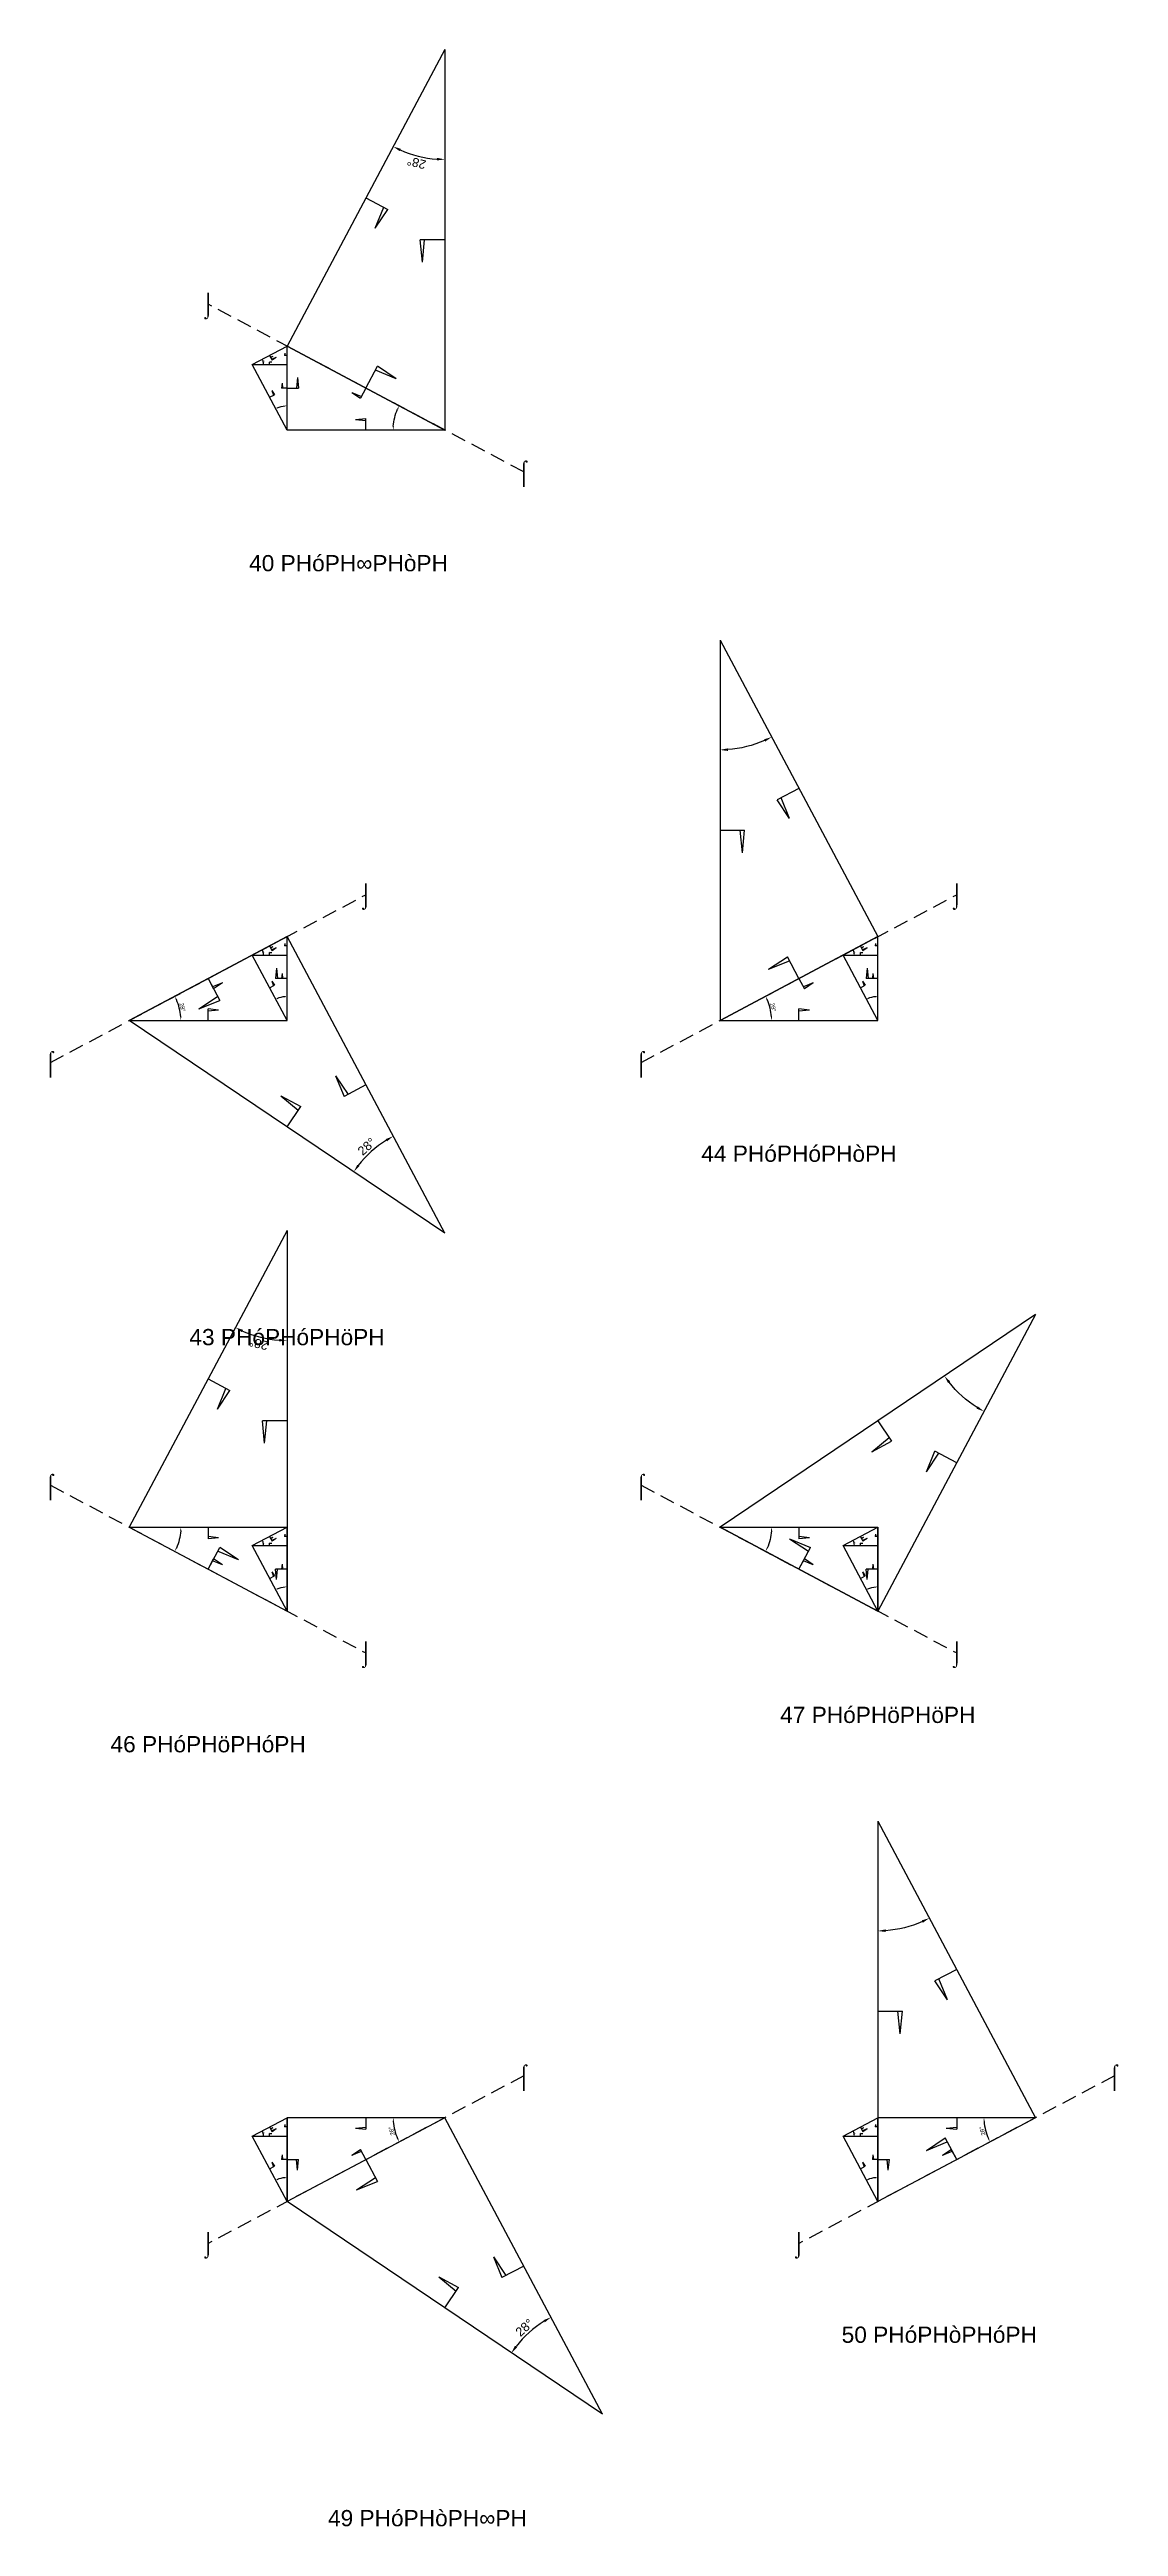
# Model space of a CAD drawing. Header units: millimetres. Extents: x 100562 to 3861006, y -7054888 to 24518.
# Drawn here: x 1062789 to 1523851, y -4483957 to -3415081 of the extents above; entities that cross this region are included whole.
import ezdxf
from ezdxf.enums import TextEntityAlignment as Align

# ---------------------------------------------------------------- set-up
doc = ezdxf.new("R2010")
doc.units = ezdxf.units.MM
doc.header["$PDMODE"] = 35
doc.linetypes.add('DASHED', pattern=[19.05, 12.7, -6.35])
for name, color, linetype in [('BASE', 170, 'Continuous'), ('HYPOTENUSE', 20, 'Continuous'), ('PERPENDICULAR', 90, 'Continuous')]:
    doc.layers.add(name, color=color, linetype=linetype)
doc.styles.add('Arial', font='arial_0.ttf')
doc.dimstyles.new('ISO-25', dxfattribs={"dimtxt": 250, "dimasz": 100, "dimexe": 1.25, "dimexo": 0.625, "dimgap": 100, "dimtad": 1, "dimdec": 0, "dimtxsty": 'Arial', "dimcen": 2.5, "dimadec": 0, "dimazin": 0, "dimtfac": 1, "dimtdec": 0, "dimtmove": 0, "dimatfit": 3, "dimfxl": 1, "dimarcsym": 0})

msp = doc.modelspace()

# ---------------------------------------------------------------- texts
at = {"linetype": 'DASHED', "ltscale": 100, "style": 'Arial'}
for s, p in [('⌡', (1131192, -3524985)), ('⌠', (1267306, -3597358)), ('40 PHóPH∞PHòPH', (1191749, -3636728)), ('⌡', (1199249, -3779813)), ('⌡', (1454078, -3779813)), ('⌠', (1063135, -3852186)), ('⌠', (1317964, -3852186)), ('44 PHóPHóPHòPH', (1386021, -3891557)), ('43 PHóPHóPHöPH', (1165221, -3970701)), ('⌠', (1063135, -4034641)), ('⌠', (1317964, -4034641)), ('⌡', (1199249, -4107014)), ('⌡', (1454078, -4107014)), ('47 PHóPHöPHöPH', (1420049, -4133720)), ('46 PHóPHöPHóPH', (1131192, -4146385)), ('⌠', (1267306, -4289469)), ('⌠', (1522134, -4289469)), ('⌡', (1131192, -4361842)), ('⌡', (1386021, -4361842)), ('50 PHóPHòPHóPH', (1446578, -4401213)), ('49 PHóPHòPH∞PH', (1225778, -4480358))]:
    msp.add_text(s, height=7000, dxfattribs=at).set_placement(p, align=Align.MIDDLE_CENTER)

# ---------------------------------------------------------------- blocks, each defined once
blk = doc.blocks.new('*D9')
at = {"color": 0, "lineweight": -2, "ltscale": 100, "transparency": 16777216}
blk.add_arc((0, 0), 4906, 4.08845, 23.91155, dxfattribs=at)
at = {"color": 0, "ltscale": 100, "transparency": 16777216}
for points in [[(4432, 1963), (4537, 2014), (4332, 2303)], [(4952, 352), (4835, 348), (4906, 0)]]:
    blk.add_solid(points, dxfattribs=at)
at = {"layer": 'Defpoints', "color": 0, "ltscale": 100, "transparency": 16777216}
for p in [(15000, 7976), (0, 0), (0, 0), (4841, 796), (15000, 0)]:
    blk.add_point(p, dxfattribs=at)
at = {"color": 0, "ltscale": 100, "transparency": 16777216, "insert": (5055, 1260), "char_height": 400, "attachment_point": 5, "rotation": 284, "style": 'Arial'}
blk.add_mtext('28°', dxfattribs=at)
blk = doc.blocks.new('SanjoyNathGeometrifyingTrigonometryFundamentalLockedSet')
at = {"color": 114, "linetype": 'DASHED', "ltscale": 100, "true_color": 0x139b48}
for p, q in [((14000, 4987.8), (13900, 3987.8)), ((14000, 4987.8), (14100, 3987.8)), ((15000, 3987.8), (13900, 3987.8))]:
    blk.add_line(p, q, dxfattribs=at)
at = {"color": 242, "linetype": 'DASHED', "ltscale": 100, "true_color": 0xcd2027}
for p, q in [((7500, 3987.8), (8016.4, 3016.6)), ((8852.4, 3574.3), (7922.5, 3193.2)), ((8852.4, 3574.3), (8016.4, 3016.6))]:
    blk.add_line(p, q, dxfattribs=at)
at = {"color": 159, "linetype": 'DASHED', "ltscale": 100, "true_color": 0x22346e}
for p, q in [((7500, 0), (7500, 1100)), ((8500, 1000), (7500, 1100)), ((8500, 1000), (7500, 900))]:
    blk.add_line(p, q, dxfattribs=at)
at = {"layer": 'BASE'}
blk.add_line((0, 0), (15000, 0), dxfattribs=at)
at = {"layer": 'HYPOTENUSE'}
blk.add_line((0, 0), (15000, 7975.6), dxfattribs=at)
at = {"layer": 'PERPENDICULAR'}
blk.add_line((15000, 0), (15000, 7975.6), dxfattribs=at)
at = {"color": 4, "ltscale": 100}
dim = blk.add_angular_dim_2l(base=(4841, 795.6), line1=((0, 0), (15000, 0)), line2=((0, 0), (15000, 7975.6)), dimstyle='ISO-25', override={"dimtxt": 400, "dimasz": 350, "dimgap": 100}, dxfattribs=at)
dim.commit()
dim.dimension.update_dxf_attribs({"geometry": '*D9', "text_midpoint": (5055.4, 1260.5)})

# ---------------------------------------------------------------- linework, layer by layer
at = {"linetype": 'DASHED', "ltscale": 500}
for p, q in [((1267306, -3597358), (1131192, -3524985)), ((1063135, -3852186), (1199249, -3779813)), ((1317964, -3852186), (1454078, -3779813)), ((1063135, -4034641), (1199249, -4107014)), ((1317964, -4034641), (1454078, -4107014)), ((1267306, -4289469), (1131192, -4361842)), ((1522134, -4289469), (1386021, -4361842))]:
    msp.add_line(p, q, dxfattribs=at)

# ---------------------------------------------------------------- block references
at = {"linetype": 'DASHED', "ltscale": 100}
for p, xscale, yscale, zscale, rotation in [((1233278, -3415081), 9.664338369144904, 9.664338369144904, 9.664338369144904, 242.0000000000001), ((1165221, -3579264), -2.130054468189511, 2.130054468189511, 2.130054468189511, 298.0000000000001), ((1351992, -3669910), -9.664338369144902, 9.664338369144902, 9.664338369144902, 117.9999999999998), ((1233278, -3925903), 9.664338369144902, 9.664338369144902, 9.664338369144902, 117.9999999999999), ((1165221, -3834093), -2.130054468189511, 2.130054468189511, 2.130054468189511, 298.0000000000001), ((1420049, -3834093), -2.130054468189511, 2.130054468189511, 2.130054468189511, 298.0000000000001), ((1165221, -3924738), 9.664338369144877, 9.664338369144877, 9.664338369144877, 242.0000000000001), ((1488106, -3960924), -9.664338369144877, 9.664338369144877, 9.664338369144877, 62.0000000000001), ((1097164, -4052734), -4.537132037454102, 4.537132037454102, 4.537132037454102, 180), ((1165221, -4088921), -2.130054468189511, 2.130054468189511, 2.130054468189511, 298.0000000000001), ((1351992, -4052734), -4.537132037454102, 4.537132037454102, 4.537132037454102, 180), ((1420049, -4088921), -2.130054468189511, 2.130054468189511, 2.130054468189511, 298.0000000000001), ((1420049, -4179566), -9.664338369144906, 9.664338369144904, 9.664338369144902, 118.0000000000002), ((1165221, -4343749), -2.130054468189511, 2.130054468189511, 2.130054468189511, 298.0000000000001), ((1233278, -4307563), 4.537132037454102, 4.537132037454102, 4.537132037454102, 180), ((1301335, -4435559), 9.664338369144902, 9.664338369144902, 9.664338369144902, 118.0000000000003), ((1420049, -4343749), -2.130054468189511, 2.130054468189511, 2.130054468189511, 298.0000000000001), ((1488106, -4307563), 4.537132037454102, 4.537132037454102, 4.537132037454102, 180)]:
    msp.add_blockref('SanjoyNathGeometrifyingTrigonometryFundamentalLockedSet', p, dxfattribs=dict(at, xscale=xscale, yscale=yscale, zscale=zscale, rotation=rotation))
at = {"linetype": 'DASHED'}
for p in [(1150221, -3551053), (1150221, -3805882), (1405049, -3805882), (1150221, -4060710), (1405049, -4060710), (1150221, -4315538), (1405049, -4315538)]:
    msp.add_blockref('SanjoyNathGeometrifyingTrigonometryFundamentalLockedSet', p, dxfattribs=at)
at = {"linetype": 'DASHED', "ltscale": 100, "yscale": 4.537132037454102, "zscale": 4.537132037454102}
for p, xscale in [((1233278, -3579264), -4.537132037454102), ((1097164, -3834093), 4.537132037454102), ((1351992, -3834093), 4.537132037454102)]:
    msp.add_blockref('SanjoyNathGeometrifyingTrigonometryFundamentalLockedSet', p, dxfattribs=dict(at, xscale=xscale))

msp.set_redraw_order([(e.dxf.handle, doc.entitydb.next_handle()) for e in msp.query("TEXT MTEXT ATTDEF DIMENSION ARC_DIMENSION")])  # texts and dimensions are drawn at this point

doc.saveas('drawing.dxf')
